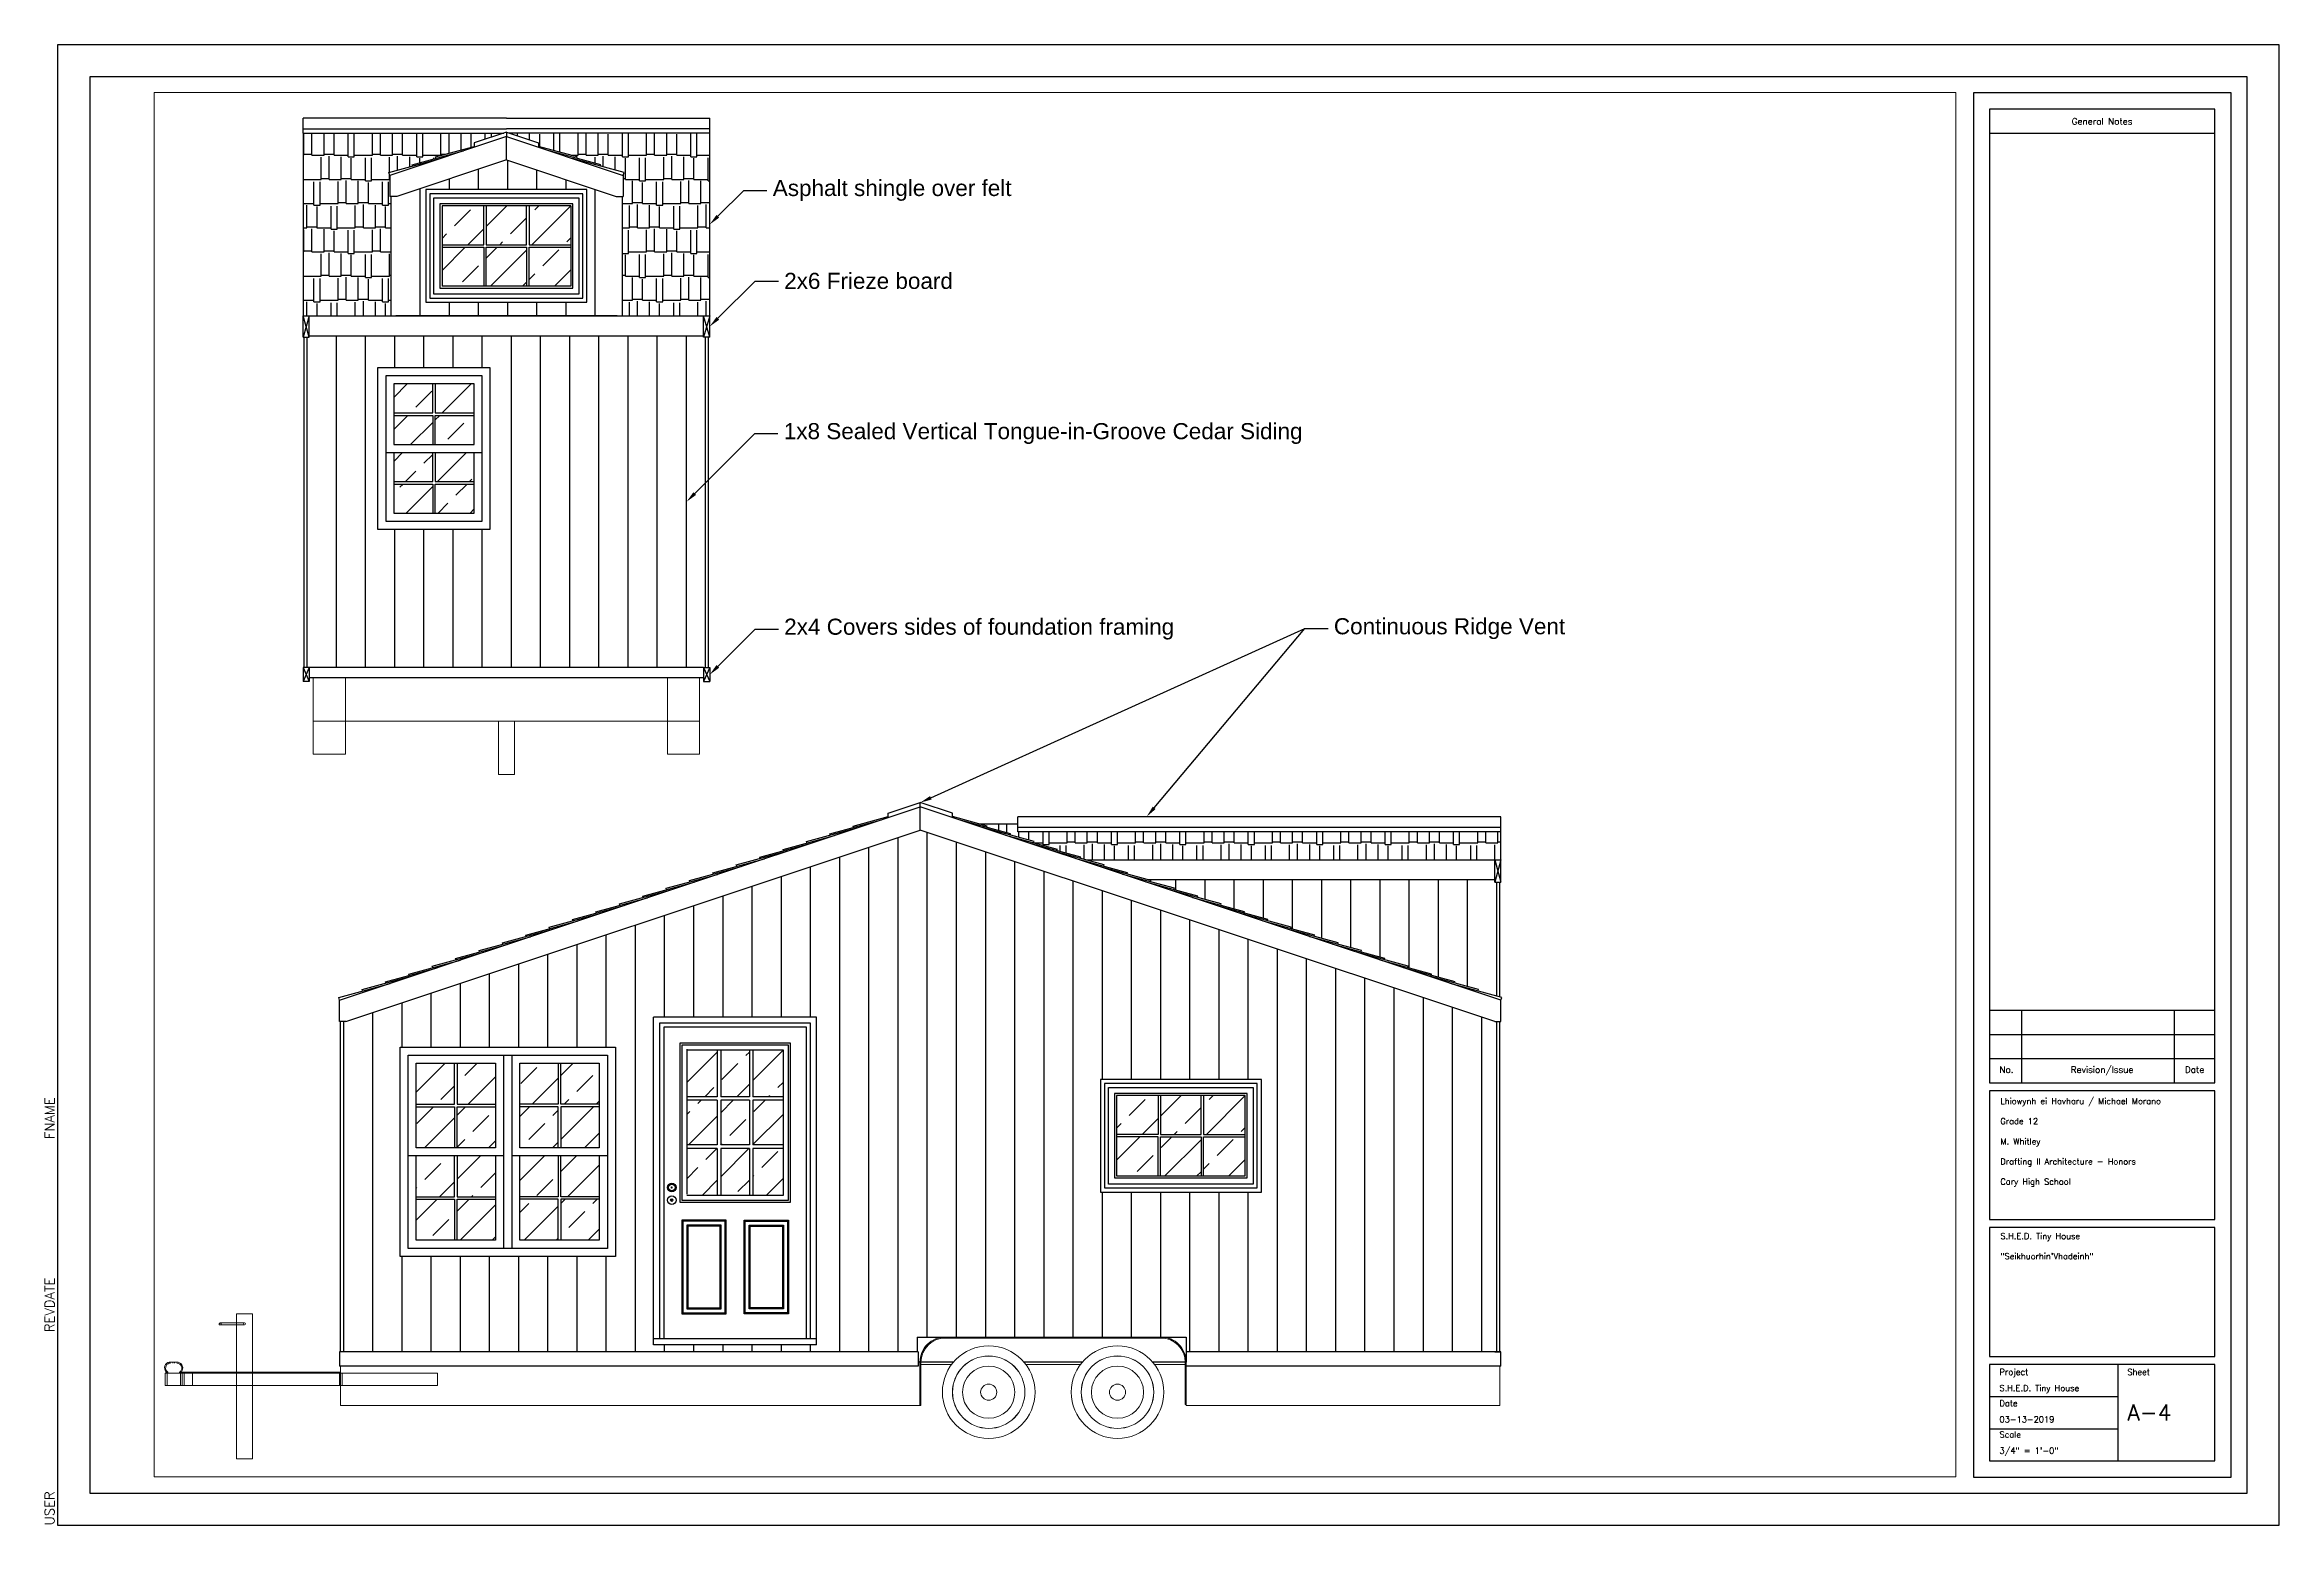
# Paper-space layout 'Exterior Elevation' of a CAD drawing. Header units: inches. Extents: x -0.2 to 34.5, y 0 to 23.
import ezdxf
from ezdxf import colors
from ezdxf.entities.mleader import LeaderData, LeaderLine
from ezdxf.enums import TextEntityAlignment as Align
from ezdxf.math import Vec2, Vec3

# ---------------------------------------------------------------- set-up
doc = ezdxf.new("R2010")
doc.units = ezdxf.units.IN
doc.header["$MEASUREMENT"] = 0
doc.layers.add('L-SITE', color=8, linetype='Continuous', lineweight=9)
doc.layers.add('Viewport', color=5, linetype='Continuous')
doc.styles.add('Roman', font='romans')
doc.styles.get("Standard").update_dxf_attribs({"font": 'arial.ttf'})
pattern_1 = [(45, (-17.9158, -50.564), (-0.4971845, 0.4971845), []), (45, (-17.41864, -50.564), (-0.4971845, 0.4971845), [0.3515625, -0.175781])]

psp = doc.layouts.new('Exterior Elevation')

# ---------------------------------------------------------------- texts
at = {"style": 'Roman'}
for s, p in [('General Notes', (31.748, 21.808)), ('No.', (30.264, 7.078)), ('Revision/Issue', (31.748, 7.078)), ('Date', (33.184, 7.078))]:
    psp.add_text(s, height=0.1, dxfattribs=at).set_placement(p, align=Align.MIDDLE_CENTER)
for s, height, p in [('Project', 0.0938, (30.155, 2.335)), ('S.H.E.D. Tiny House', 0.09375, (30.155, 2.085)), ('Sheet', 0.0938, (32.14, 2.335)), ('Date', 0.0938, (30.155, 1.849)), ('A-4', 0.25, (32.14, 1.629)), ('03-13-2019', 0.0938, (30.155, 1.599)), ('Scale', 0.0938, (30.155, 1.363)), ('3/4" = 1\'-0"', 0.09375, (30.155, 1.113))]:
    psp.add_text(s, height=height, dxfattribs=at).set_placement(p)
at = {"char_height": 0.09375, "attachment_point": 1, "style": 'Roman'}
for s, insert, width in [('Lhiowynh ei Havharu / Michael Morano\\P\\PGrade 12\\P\\PM. Whitley\\P\\PDrafting II Architecture - Honors\\P\\PCary High School', (30.168, 6.636), 3.15583), ('S.H.E.D. Tiny House\\P\\P"Seikhuorhin\'Vhadeinh"', (30.169, 4.54), 2.54469)]:
    psp.add_mtext(s, dxfattribs=dict(at, insert=insert, width=width))
at = {"color": 0, "style": 'Roman', "flags": 8}
for tag, p in [('FNAME', (-0.05, 6)), ('REVDATE', (-0.05, 3)), ('USER', (-0.05, 0))]:
    psp.add_attdef(tag, p, '', height=0.15, rotation=90, dxfattribs=at)

# ---------------------------------------------------------------- hatches: boundary and pattern name
h = psp.add_hatch()
h.set_pattern_fill('AR-RSHKE', color=256, scale=0.0313)
h.set_pattern_definition([(0, (-23.18724, -11.01935), (0.79815, 0.3756), [0.1878, -0.1565, 0.2191, -0.0939, 0.2817, -0.1252]), (0, (-22.99944, -11.0037), (0.79815, 0.3756), [0.1565, -0.5947, 0.1252, -0.1878]), (0, (-22.62384, -11.04282), (0.79815, 0.3756), [0.0939, -0.9703]), (90, (-23.18724, -11.01935), (-0.26605, 0.3756), [0.35995, -1.14245]), (90, (-22.99944, -11.01935), (-0.26605, 0.3756), [0.352125, -1.150275]), (90, (-22.84294, -11.01935), (-0.26605, 0.3756), [0.32865, -1.17375]), (90, (-22.62384, -11.04282), (-0.26605, 0.3756), [0.35995, -1.14245]), (90, (-22.52994, -11.04282), (-0.26605, 0.3756), [0.35995, -1.14245]), (90, (-22.24824, -11.01935), (-0.26605, 0.3756), [0.3443, -1.1581])])
h.paths.add_polyline_path([(5.157, 20.97), (5.142, 21.014), (5.512, 21.115), (5.506, 21.135), (5.876, 21.236), (5.869, 21.256), (6.47, 21.419), (6.47, 21.473), (6.928, 21.626), (3.813, 21.626), (3.813, 18.787), (5.173, 18.787), (5.173, 20.643), (5.157, 20.643)])
h.paths.add_polyline_path([(10.126, 21.626), (7.011, 21.626), (7.47, 21.473), (7.47, 21.419), (8.071, 21.256), (8.434, 21.135), (8.427, 21.115), (8.797, 21.014), (8.782, 20.97), (8.782, 20.643), (8.767, 20.643), (8.767, 18.787), (10.126, 18.787)])
h = psp.add_hatch()
h.set_pattern_fill('ANSI33', color=256, scale=2.8125)
h.set_pattern_definition([(45, (-28.3891, -36.7433), (-0.4971845, 0.4971845), []), (45, (-27.8919, -36.7433), (-0.4971845, 0.4971845), [0.3515625, -0.175781])])
h.paths.add_polyline_path([(6.617, 20.498), (5.97, 20.498), (5.97, 19.892), (6.617, 19.892)])
h.paths.add_polyline_path([(6.617, 19.853), (5.97, 19.853), (5.97, 19.248), (6.617, 19.248)])
h.paths.add_polyline_path([(7.283, 19.853), (6.656, 19.853), (6.656, 19.248), (7.283, 19.248)])
h.paths.add_polyline_path([(7.97, 19.853), (7.323, 19.853), (7.323, 19.248), (7.97, 19.248)])
h.paths.add_polyline_path([(7.97, 20.498), (7.323, 20.498), (7.323, 19.892), (7.97, 19.892)])
h.paths.add_polyline_path([(7.283, 20.498), (6.656, 20.498), (6.656, 19.892), (7.283, 19.892)])
h = psp.add_hatch()
h.set_pattern_fill('ANSI33', color=256, scale=2.8125)
h.set_pattern_definition([(45, (-38.31175, -39.93236), (-0.4971845, 0.4971845), []), (45, (-37.81456, -39.93236), (-0.4971845, 0.4971845), [0.3515625, -0.175781])])
h.paths.add_polyline_path([(5.825, 17.731), (5.22, 17.731), (5.22, 17.279), (5.825, 17.279)])
h.paths.add_polyline_path([(5.825, 17.24), (5.22, 17.24), (5.22, 16.789), (5.825, 16.789)])
h.paths.add_polyline_path([(6.47, 17.24), (5.864, 17.24), (5.864, 16.789), (6.47, 16.789)])
h.paths.add_polyline_path([(6.47, 17.731), (5.864, 17.731), (5.864, 17.279), (6.47, 17.279)])
h.paths.add_polyline_path([(6.47, 16.664), (5.864, 16.664), (5.864, 16.213), (6.47, 16.213)])
h.paths.add_polyline_path([(6.47, 16.174), (5.864, 16.174), (5.864, 15.723), (6.47, 15.723)])
h.paths.add_polyline_path([(5.825, 16.174), (5.22, 16.174), (5.22, 15.723), (5.825, 15.723)])
h.paths.add_polyline_path([(5.825, 16.664), (5.22, 16.664), (5.22, 16.213), (5.825, 16.213)])
h = psp.add_hatch()
h.set_pattern_fill('AR-RSHKE', color=256, scale=0.03125)
h.set_pattern_definition([(0, (-2.79132, -21.65095), (0.796875, 0.375), [0.1875, -0.15625, 0.21875, -0.09375, 0.28125, -0.125]), (0, (-2.60382, -21.63533), (0.796875, 0.375), [0.15625, -0.59375, 0.125, -0.1875]), (0, (-2.22882, -21.6744), (0.796875, 0.375), [0.09375, -0.96875]), (90, (-2.79132, -21.65095), (-0.265625, 0.375), [0.359375, -1.140625]), (90, (-2.60382, -21.65095), (-0.265625, 0.375), [0.3515625, -1.1484375]), (90, (-2.44757, -21.65095), (-0.265625, 0.375), [0.328125, -1.171875]), (90, (-2.22882, -21.6744), (-0.265625, 0.375), [0.359375, -1.140625]), (90, (-2.13507, -21.6744), (-0.265625, 0.375), [0.359375, -1.140625]), (90, (-1.85382, -21.65095), (-0.265625, 0.375), [0.34375, -1.15625])])
h.paths.add_polyline_path([(22.412, 10.775), (14.912, 10.775), (14.912, 10.894), (14.326, 10.894), (14.437, 10.863), (14.43, 10.843), (14.8, 10.742), (14.793, 10.722), (15.163, 10.621), (15.156, 10.601), (15.526, 10.5), (15.519, 10.48), (15.89, 10.379), (15.883, 10.359), (15.965, 10.336), (22.412, 10.336)])
h = psp.add_hatch()
h.set_pattern_fill('ANSI33', color=256, scale=2.8125)
h.set_pattern_definition([(45, (-112.3653, -26.7611), (-0.4971845, 0.4971845), []), (45, (-111.8681, -26.7611), (-0.4971845, 0.4971845), [0.3515625, -0.1757812])])
h.paths.add_polyline_path([(10.244, 7.38), (9.771, 7.38), (9.771, 6.658), (10.244, 6.658)])
h.paths.add_polyline_path([(10.744, 7.38), (10.298, 7.38), (10.298, 6.658), (10.744, 6.658)])
h.paths.add_polyline_path([(11.271, 7.38), (10.798, 7.38), (10.798, 6.658), (11.271, 6.658)])
h.paths.add_polyline_path([(11.271, 6.603), (10.798, 6.603), (10.798, 5.908), (11.271, 5.908)])
h.paths.add_polyline_path([(10.744, 6.603), (10.298, 6.603), (10.298, 5.908), (10.744, 5.908)])
h.paths.add_polyline_path([(10.244, 6.603), (9.771, 6.603), (9.771, 5.908), (10.244, 5.908)])
h.paths.add_polyline_path([(10.244, 5.853), (9.771, 5.853), (9.771, 5.13), (10.244, 5.13)])
h.paths.add_polyline_path([(10.744, 5.853), (10.298, 5.853), (10.298, 5.13), (10.744, 5.13)])
h.paths.add_polyline_path([(11.271, 5.853), (10.798, 5.853), (10.798, 5.13), (11.271, 5.13)])
h = psp.add_hatch()
h.set_pattern_fill('ANSI33', color=256, scale=2.8125)
h.set_pattern_definition(pattern_1)
h.paths.add_polyline_path([(7.775, 7.177), (7.177, 7.177), (7.177, 6.54), (7.775, 6.54)])
h.paths.add_polyline_path([(8.412, 7.177), (7.814, 7.177), (7.814, 6.54), (8.412, 6.54)])
h.paths.add_polyline_path([(8.412, 6.501), (7.814, 6.501), (7.814, 5.865), (8.412, 5.865)])
h.paths.add_polyline_path([(7.775, 6.501), (7.177, 6.501), (7.177, 5.865), (7.775, 5.865)])
h.paths.add_polyline_path([(6.802, 6.501), (6.205, 6.501), (6.205, 5.865), (6.802, 5.865)])
h.paths.add_polyline_path([(6.166, 6.501), (5.568, 6.501), (5.568, 5.865), (6.166, 5.865)])
h.paths.add_polyline_path([(6.166, 7.177), (5.568, 7.177), (5.568, 6.54), (6.166, 6.54)])
h.paths.add_polyline_path([(6.802, 7.177), (6.205, 7.177), (6.205, 6.54), (6.802, 6.54)])
h.paths.add_polyline_path([(6.802, 5.74), (6.205, 5.74), (6.205, 5.103), (6.802, 5.103)])
h.paths.add_polyline_path([(6.166, 5.74), (5.568, 5.74), (5.568, 5.103), (6.166, 5.103)])
h.paths.add_polyline_path([(6.166, 5.064), (5.568, 5.064), (5.568, 4.427), (6.166, 4.427)])
h.paths.add_polyline_path([(6.802, 5.064), (6.205, 5.064), (6.205, 4.427), (6.802, 4.427)])
h.paths.add_polyline_path([(7.775, 5.064), (7.177, 5.064), (7.177, 4.427), (7.775, 4.427)])
h.paths.add_polyline_path([(7.775, 5.74), (7.177, 5.74), (7.177, 5.103), (7.775, 5.103)])
h.paths.add_polyline_path([(8.412, 5.74), (7.814, 5.74), (7.814, 5.103), (8.412, 5.103)])
h.paths.add_polyline_path([(8.412, 5.064), (7.814, 5.064), (7.814, 4.427), (8.412, 4.427)])
h = psp.add_hatch()
h.set_pattern_fill('ANSI33', color=256, scale=2.8125)
h.set_pattern_definition(pattern_1)
h.paths.add_polyline_path([(17.09, 6.677), (16.443, 6.677), (16.443, 6.072), (17.09, 6.072)])
h.paths.add_polyline_path([(17.09, 6.033), (16.443, 6.033), (16.443, 5.427), (17.09, 5.427)])
h.paths.add_polyline_path([(17.757, 6.033), (17.129, 6.033), (17.129, 5.427), (17.757, 5.427)])
h.paths.add_polyline_path([(18.443, 6.033), (17.796, 6.033), (17.796, 5.427), (18.443, 5.427)])
h.paths.add_polyline_path([(18.443, 6.677), (17.796, 6.677), (17.796, 6.072), (18.443, 6.072)])
h.paths.add_polyline_path([(17.757, 6.677), (17.129, 6.677), (17.129, 6.072), (17.757, 6.072)])
h = psp.add_hatch(color=256)
h.dxf.hatch_style = 1
h.paths.add_polyline_path([(9.533, 5.236), (9.541, 5.236), (9.541, 5.259), (9.533, 5.259)])
h.paths.add_polyline_path([(9.541, 5.064), (9.533, 5.064), (9.533, 5.04), (9.541, 5.04)])

# ---------------------------------------------------------------- linework, layer by layer
for p, q in [((34.5, 23), (0, 23)), ((0, 23), (0, 0)), ((34.5, 0), (34.5, 23)), ((34, 22.5), (0.5, 22.5)), ((0.5, 22.5), (0.5, 0.5)), ((33.75, 22.25), (29.75, 22.25)), ((29.75, 22.25), (29.75, 0.75)), ((33.75, 0.75), (33.75, 22.25)), ((34, 0.5), (34, 22.5)), ((33.5, 22), (30, 22)), ((30, 22), (30, 6.875)), ((33.5, 6.875), (33.5, 22)), ((6.97, 21.858), (3.813, 21.858)), ((3.813, 21.692), (6.97, 21.692)), ((3.813, 21.626), (6.928, 21.626)), ((3.813, 21.626), (3.813, 18.787)), ((6.97, 21.574), (5.157, 20.97)), ((6.97, 21.64), (6.47, 21.473)), ((6.97, 21.858), (10.126, 21.858)), ((10.126, 21.692), (6.97, 21.692)), ((6.97, 21.64), (7.47, 21.473)), ((6.97, 21.64), (6.97, 21.574)), ((6.97, 21.574), (8.782, 20.97)), ((6.97, 21.211), (6.97, 21.574)), ((10.126, 21.626), (7.011, 21.626)), ((10.126, 18.787), (10.126, 21.626)), ((30, 21.625), (33.5, 21.625)), ((5.142, 21.014), (5.943, 21.231)), ((6.97, 21.211), (5.266, 20.643)), ((5.506, 21.135), (6.306, 21.353)), ((5.869, 21.256), (6.47, 21.419)), ((5.876, 21.236), (5.869, 21.256)), ((6.47, 21.473), (6.47, 21.407)), ((6.97, 21.211), (8.673, 20.643)), ((6.985, 21.206), (6.985, 20.748)), ((7.47, 21.473), (7.47, 21.407)), ((8.071, 21.256), (7.47, 21.419)), ((8.434, 21.135), (7.633, 21.353)), ((8.797, 21.014), (7.997, 21.231)), ((8.064, 21.236), (8.071, 21.256)), ((5.157, 20.97), (5.142, 21.014)), ((5.157, 20.97), (5.157, 20.643)), ((5.512, 21.115), (5.506, 21.135)), ((6.079, 20.915), (6.079, 20.748)), ((6.532, 21.066), (6.532, 20.748)), ((7.438, 21.055), (7.438, 20.748)), ((7.892, 20.904), (7.892, 20.748)), ((8.427, 21.115), (8.434, 21.135)), ((8.782, 20.97), (8.797, 21.014)), ((8.782, 20.97), (8.782, 20.643)), ((5.266, 20.643), (5.157, 20.643)), ((5.173, 20.643), (5.173, 18.792)), ((5.626, 20.764), (5.626, 18.792)), ((7.97, 20.498), (5.97, 20.498)), ((5.97, 20.498), (5.97, 19.248)), ((7.97, 20.498), (7.97, 19.248)), ((8.345, 20.753), (8.345, 18.792)), ((8.673, 20.643), (8.782, 20.643)), ((8.767, 20.643), (8.767, 18.792)), ((7.97, 19.248), (5.97, 19.248)), ((3.813, 18.787), (10.126, 18.787)), ((3.907, 18.456), (3.813, 18.787)), ((3.907, 18.787), (3.813, 18.456)), ((5.251, 18.792), (8.688, 18.792)), ((6.079, 18.998), (6.079, 18.792)), ((6.532, 18.998), (6.532, 18.792)), ((6.985, 18.998), (6.985, 18.792)), ((7.438, 18.998), (7.438, 18.792)), ((7.892, 18.998), (7.892, 18.792)), ((10.126, 18.456), (10.032, 18.787)), ((10.126, 18.787), (10.032, 18.456)), ((3.813, 18.456), (3.907, 18.456)), ((3.907, 18.475), (10.032, 18.475)), ((10.126, 18.456), (10.032, 18.456)), ((5.095, 16.664), (6.595, 16.664)), ((5.22, 16.789), (6.47, 16.789)), ((10.032, 13.324), (3.813, 13.324)), ((3.813, 13.324), (3.813, 13.106)), ((3.907, 13.324), (3.813, 13.106)), ((3.813, 13.324), (3.907, 13.106)), ((3.907, 13.324), (3.907, 13.106)), ((3.907, 13.324), (3.907, 13.168)), ((10.032, 13.324), (10.032, 13.106)), ((10.032, 13.324), (10.126, 13.324)), ((10.032, 13.324), (10.126, 13.106)), ((10.126, 13.324), (10.032, 13.106)), ((10.126, 13.324), (10.126, 13.106)), ((3.907, 13.106), (3.813, 13.106)), ((3.907, 13.168), (10.032, 13.168)), ((10.032, 13.106), (10.126, 13.106)), ((4.38, 8.156), (13.396, 11.161)), ((12.896, 11.06), (13.396, 11.227)), ((13.896, 11.06), (13.396, 11.227)), ((13.396, 11.161), (13.396, 11.227)), ((22.412, 8.156), (13.396, 11.161)), ((13.396, 10.799), (13.396, 11.161)), ((4.474, 7.825), (13.396, 10.799)), ((11.629, 10.621), (12.429, 10.839)), ((11.992, 10.742), (12.793, 10.96)), ((12.355, 10.863), (12.896, 11.01)), ((12.362, 10.843), (12.355, 10.863)), ((12.896, 10.994), (12.896, 11.06)), ((22.318, 7.825), (13.396, 10.799)), ((13.505, 2.924), (13.505, 10.762)), ((13.896, 10.994), (13.896, 11.06)), ((14.437, 10.863), (13.896, 11.01)), ((14.8, 10.742), (14, 10.96)), ((14.912, 10.894), (14.326, 10.894)), ((15.163, 10.621), (14.363, 10.839)), ((14.43, 10.843), (14.437, 10.863)), ((22.412, 11.008), (14.912, 11.008)), ((14.912, 10.775), (14.912, 11.008)), ((22.412, 10.841), (14.912, 10.841)), ((22.412, 10.775), (14.912, 10.775)), ((22.412, 10.336), (22.412, 11.008)), ((10.539, 10.258), (11.34, 10.476)), ((10.903, 10.379), (11.703, 10.597)), ((11.266, 10.5), (12.066, 10.718)), ((11.273, 10.48), (11.266, 10.5)), ((11.636, 10.601), (11.629, 10.621)), ((11.999, 10.722), (11.992, 10.742)), ((12.599, 2.693), (12.599, 10.533)), ((13.052, 2.693), (13.052, 10.684)), ((13.959, 2.924), (13.959, 10.611)), ((14.412, 2.924), (14.412, 10.46)), ((15.526, 10.5), (14.726, 10.718)), ((14.793, 10.722), (14.8, 10.742)), ((15.89, 10.379), (15.089, 10.597)), ((15.156, 10.601), (15.163, 10.621)), ((16.253, 10.258), (15.452, 10.476)), ((15.519, 10.48), (15.526, 10.5)), ((9.45, 9.895), (10.25, 10.112)), ((9.813, 10.016), (10.614, 10.233)), ((10.176, 10.137), (10.977, 10.354)), ((10.183, 10.117), (10.176, 10.137)), ((10.546, 10.238), (10.539, 10.258)), ((10.91, 10.359), (10.903, 10.379)), ((11.24, 7.896), (11.24, 10.08)), ((11.693, 7.896), (11.693, 10.231)), ((12.146, 2.693), (12.146, 10.382)), ((14.865, 2.924), (14.865, 10.309)), ((15.318, 2.924), (15.318, 10.158)), ((16.616, 10.137), (15.815, 10.354)), ((15.883, 10.359), (15.89, 10.379)), ((15.965, 10.336), (22.412, 10.336)), ((16.979, 10.016), (16.179, 10.233)), ((16.246, 10.238), (16.253, 10.258)), ((17.342, 9.895), (16.542, 10.112)), ((16.609, 10.117), (16.616, 10.137)), ((22.318, 9.993), (22.318, 10.336)), ((22.318, 10.336), (22.412, 9.993)), ((22.412, 10.336), (22.318, 9.993)), ((22.412, 9.993), (22.412, 10.336)), ((8.36, 9.532), (9.161, 9.749)), ((8.724, 9.653), (9.524, 9.87)), ((9.087, 9.774), (9.887, 9.991)), ((9.094, 9.753), (9.087, 9.774)), ((9.457, 9.874), (9.45, 9.895)), ((9.82, 9.995), (9.813, 10.016)), ((10.334, 7.896), (10.334, 9.778)), ((10.787, 7.896), (10.787, 9.929)), ((15.771, 2.924), (15.771, 10.007)), ((16.224, 6.927), (16.224, 9.856)), ((17.705, 9.774), (16.905, 9.991)), ((22.318, 10.025), (16.944, 10.025)), ((16.972, 9.995), (16.979, 10.016)), ((18.069, 9.653), (17.268, 9.87)), ((17.335, 9.874), (17.342, 9.895)), ((17.365, 9.866), (17.365, 10.025)), ((18.432, 9.532), (17.631, 9.749)), ((17.699, 9.753), (17.705, 9.774)), ((17.818, 9.721), (17.818, 10.025)), ((18.271, 9.575), (18.271, 10.025)), ((18.724, 9.43), (18.724, 10.025)), ((19.177, 9.262), (19.177, 10.025)), ((19.63, 9.117), (19.63, 10.025)), ((20.084, 8.971), (20.084, 10.025)), ((20.537, 8.826), (20.537, 10.025)), ((20.99, 8.658), (20.99, 10.025)), ((21.443, 8.512), (21.443, 10.025)), ((21.896, 8.367), (21.896, 10.025)), ((22.318, 9.993), (22.412, 9.993)), ((22.349, 8.221), (22.349, 9.993)), ((22.396, 8.208), (22.396, 9.993)), ((7.271, 9.169), (8.071, 9.386)), ((7.634, 9.29), (8.435, 9.507)), ((7.997, 9.411), (8.798, 9.628)), ((8.004, 9.39), (7.997, 9.411)), ((8.367, 9.511), (8.36, 9.532)), ((8.731, 9.632), (8.724, 9.653)), ((9.427, 7.896), (9.427, 9.476)), ((9.88, 7.896), (9.88, 9.627)), ((16.677, 6.927), (16.677, 9.705)), ((17.13, 6.927), (17.13, 9.554)), ((17.584, 6.927), (17.584, 9.403)), ((18.795, 9.411), (17.994, 9.628)), ((18.062, 9.632), (18.069, 9.653)), ((19.158, 9.29), (18.358, 9.507)), ((18.425, 9.511), (18.432, 9.532)), ((19.521, 9.169), (18.721, 9.386)), ((18.724, 9.385), (18.724, 9.385)), ((18.788, 9.39), (18.795, 9.411)), ((6.181, 8.805), (6.982, 9.023)), ((6.545, 8.927), (7.345, 9.144)), ((6.908, 9.048), (7.708, 9.265)), ((6.915, 9.027), (6.908, 9.048)), ((7.278, 9.148), (7.271, 9.169)), ((7.649, 9.245), (7.634, 9.29)), ((7.641, 9.269), (7.634, 9.29)), ((8.068, 7.427), (8.068, 9.023)), ((8.521, 7.427), (8.521, 9.174)), ((8.974, 2.693), (8.974, 9.325)), ((18.037, 6.927), (18.037, 9.252)), ((18.49, 6.927), (18.49, 9.101)), ((19.884, 9.048), (19.084, 9.265)), ((19.151, 9.269), (19.158, 9.29)), ((20.248, 8.927), (19.447, 9.144)), ((19.514, 9.148), (19.521, 9.169)), ((20.611, 8.805), (19.81, 9.023)), ((19.878, 9.027), (19.884, 9.048)), ((5.455, 8.563), (6.256, 8.781)), ((5.818, 8.684), (6.619, 8.902)), ((5.825, 8.664), (5.818, 8.684)), ((6.188, 8.785), (6.181, 8.805)), ((6.551, 8.906), (6.545, 8.927)), ((7.162, 7.427), (7.162, 8.72)), ((7.615, 7.427), (7.615, 8.871)), ((18.943, 2.693), (18.943, 8.95)), ((19.396, 2.693), (19.396, 8.799)), ((20.974, 8.684), (20.173, 8.902)), ((20.241, 8.906), (20.248, 8.927)), ((21.337, 8.563), (20.537, 8.781)), ((20.604, 8.785), (20.611, 8.805)), ((20.967, 8.664), (20.974, 8.684)), ((4.366, 8.2), (5.166, 8.418)), ((4.729, 8.321), (5.529, 8.539)), ((5.092, 8.442), (5.892, 8.66)), ((5.099, 8.422), (5.092, 8.442)), ((5.462, 8.543), (5.455, 8.563)), ((6.255, 7.427), (6.255, 8.418)), ((6.709, 7.427), (6.709, 8.569)), ((19.849, 2.693), (19.849, 8.648)), ((20.302, 2.693), (20.302, 8.496)), ((20.755, 2.693), (20.755, 8.345)), ((21.7, 8.442), (20.9, 8.66)), ((22.063, 8.321), (21.263, 8.539)), ((21.33, 8.543), (21.337, 8.563)), ((22.427, 8.2), (21.626, 8.418)), ((21.693, 8.422), (21.7, 8.442)), ((4.38, 8.156), (4.366, 8.2)), ((4.38, 7.825), (4.38, 8.156)), ((4.736, 8.301), (4.729, 8.321)), ((5.349, 7.427), (5.349, 8.116)), ((5.802, 7.427), (5.802, 8.267)), ((21.209, 2.693), (21.209, 8.194)), ((21.662, 2.693), (21.662, 8.043)), ((22.057, 8.301), (22.063, 8.321)), ((22.412, 8.156), (22.427, 8.2)), ((22.412, 7.825), (22.412, 8.156)), ((30, 8), (33.5, 8)), ((30.5, 6.875), (30.5, 8)), ((32.875, 6.875), (32.875, 8)), ((4.474, 7.825), (4.38, 7.825)), ((4.396, 2.693), (4.396, 7.825)), ((4.443, 2.693), (4.443, 7.825)), ((4.896, 2.693), (4.896, 7.965)), ((9.255, 2.802), (9.255, 7.896)), ((11.787, 7.896), (9.255, 7.896)), ((11.787, 2.802), (11.787, 7.896)), ((22.115, 2.693), (22.115, 7.892)), ((22.318, 7.825), (22.412, 7.825)), ((22.349, 2.693), (22.349, 7.825)), ((22.396, 2.693), (22.396, 7.825)), ((6.927, 7.302), (6.927, 4.302)), ((7.052, 7.302), (7.052, 4.302)), ((11.38, 7.49), (9.662, 7.49)), ((9.662, 7.49), (9.662, 5.021)), ((9.771, 7.396), (9.771, 5.146)), ((11.271, 7.38), (9.771, 7.38)), ((10.244, 7.38), (10.244, 6.658)), ((10.298, 7.38), (10.298, 6.658)), ((10.744, 7.38), (10.744, 6.658)), ((10.798, 7.38), (10.798, 6.658)), ((11.271, 5.13), (11.271, 7.38)), ((11.38, 5.021), (11.38, 7.49)), ((30, 7.625), (33.5, 7.625)), ((30, 7.25), (33.5, 7.25)), ((10.244, 6.658), (9.771, 6.658)), ((10.244, 6.603), (9.771, 6.603)), ((10.244, 6.603), (10.244, 5.908)), ((10.744, 6.658), (10.298, 6.658)), ((10.744, 6.603), (10.298, 6.603)), ((10.298, 6.603), (10.298, 5.908)), ((10.744, 6.603), (10.744, 5.908)), ((11.271, 6.658), (10.798, 6.658)), ((11.271, 6.603), (10.798, 6.603)), ((10.798, 6.603), (10.798, 5.908)), ((18.443, 6.677), (16.443, 6.677)), ((16.443, 6.677), (16.443, 5.427)), ((18.443, 5.427), (18.443, 6.677)), ((30, 6.875), (33.5, 6.875)), ((33.5, 6.75), (30, 6.75)), ((30, 6.75), (30, 4.75)), ((33.5, 4.75), (33.5, 6.75)), ((10.244, 5.908), (9.771, 5.908)), ((10.744, 5.908), (10.298, 5.908)), ((11.271, 5.908), (10.798, 5.908)), ((6.927, 5.74), (5.443, 5.74)), ((6.802, 5.865), (5.568, 5.865)), ((8.537, 5.74), (7.052, 5.74)), ((8.412, 5.865), (7.177, 5.865)), ((10.244, 5.853), (9.771, 5.853)), ((10.244, 5.853), (10.244, 5.13)), ((10.298, 5.853), (10.298, 5.13)), ((10.744, 5.853), (10.298, 5.853)), ((10.744, 5.853), (10.744, 5.13)), ((11.271, 5.853), (10.798, 5.853)), ((10.798, 5.853), (10.798, 5.13)), ((16.443, 5.427), (18.443, 5.427)), ((9.662, 5.021), (11.38, 5.021)), ((9.771, 5.13), (11.271, 5.13)), ((16.224, 2.924), (16.224, 5.177)), ((16.677, 2.924), (16.677, 5.177)), ((17.13, 2.924), (17.13, 5.177)), ((17.584, 2.693), (17.584, 5.177)), ((18.037, 2.693), (18.037, 5.177)), ((18.49, 2.693), (18.49, 5.177)), ((30, 4.75), (33.5, 4.75)), ((33.5, 4.625), (30, 4.625)), ((30, 4.625), (30, 2.625)), ((33.5, 2.625), (33.5, 4.625)), ((5.349, 2.693), (5.349, 4.177)), ((5.802, 2.693), (5.802, 4.177)), ((6.255, 2.693), (6.255, 4.177)), ((6.709, 2.693), (6.709, 4.177)), ((7.162, 2.693), (7.162, 4.177)), ((7.615, 2.693), (7.615, 4.177)), ((8.068, 2.693), (8.068, 4.177)), ((8.521, 2.693), (8.521, 4.177)), ((11.787, 2.896), (9.255, 2.896)), ((11.787, 2.802), (9.255, 2.802)), ((9.427, 2.693), (9.427, 2.802)), ((9.88, 2.693), (9.88, 2.802)), ((10.334, 2.693), (10.334, 2.802)), ((10.787, 2.693), (10.787, 2.802)), ((11.24, 2.693), (11.24, 2.802)), ((11.693, 2.693), (11.693, 2.802)), ((13.349, 2.924), (17.526, 2.924)), ((13.349, 2.924), (13.349, 2.693)), ((17.526, 2.924), (17.526, 2.536)), ((13.365, 2.693), (4.38, 2.693)), ((4.38, 2.693), (4.38, 2.474)), ((13.365, 2.474), (4.38, 2.474)), ((4.474, 2.693), (4.396, 2.693)), ((13.365, 2.693), (13.365, 2.474)), ((13.914, 2.536), (13.365, 2.536)), ((15.914, 2.536), (15.004, 2.536)), ((17.526, 2.536), (17.004, 2.536)), ((22.412, 2.693), (17.526, 2.693)), ((22.412, 2.474), (17.526, 2.474)), ((22.318, 2.693), (22.396, 2.693)), ((22.412, 2.474), (22.412, 2.693)), ((30, 2.625), (33.5, 2.625)), ((33.5, 2.5), (30, 2.5)), ((30, 2.5), (30, 1)), ((32, 1), (32, 2.5)), ((33.5, 1), (33.5, 2.5)), ((30, 2), (32, 2)), ((30, 1.5), (32, 1.5)), ((29.75, 0.75), (33.75, 0.75)), ((30, 1), (33.5, 1)), ((0.5, 0.5), (34, 0.5)), ((0, 0), (34.5, 0))]:
    psp.add_line(p, q)
for points in [[(3.813, 21.626), (3.813, 21.858)], [(10.126, 21.626), (10.126, 21.858)], [(5.97, 19.892), (6.617, 19.892), (6.617, 20.498)], [(6.656, 20.498), (6.656, 19.892), (7.283, 19.892), (7.283, 20.498)], [(7.323, 20.498), (7.323, 19.892), (7.97, 19.892)], [(5.97, 19.853), (6.617, 19.853), (6.617, 19.248)], [(6.656, 19.248), (6.656, 19.853), (7.283, 19.853), (7.283, 19.248)], [(7.323, 19.248), (7.323, 19.853), (7.97, 19.853)], [(3.813, 18.456), (3.813, 18.787)], [(3.907, 18.456), (3.907, 18.787)], [(10.032, 18.456), (10.032, 18.496), (10.032, 18.787)], [(10.126, 18.456), (10.126, 18.787)], [(3.829, 13.324), (3.829, 18.456)], [(3.876, 13.324), (3.876, 18.456)], [(4.329, 13.324), (4.329, 18.475)], [(4.782, 13.324), (4.782, 18.475)], [(5.235, 17.981), (5.235, 18.475)], [(5.688, 17.981), (5.688, 18.475)], [(6.142, 17.981), (6.142, 18.475)], [(6.595, 17.981), (6.595, 18.475)], [(7.048, 13.324), (7.048, 18.475)], [(7.501, 13.324), (7.501, 18.475)], [(7.954, 13.324), (7.954, 18.475)], [(8.407, 13.324), (8.407, 18.475)], [(8.86, 13.324), (8.86, 18.475)], [(9.313, 13.324), (9.313, 18.475)], [(9.767, 13.324), (9.767, 18.475)], [(10.063, 13.324), (10.063, 18.456)], [(10.11, 13.324), (10.11, 18.456)], [(6.47, 16.789), (6.47, 17.731), (5.22, 17.731), (5.22, 16.789)], [(5.22, 17.279), (5.825, 17.279), (5.825, 17.731)], [(5.864, 17.731), (5.864, 17.279), (6.47, 17.279)], [(5.22, 17.24), (5.825, 17.24), (5.825, 16.789)], [(5.864, 16.789), (5.864, 17.24), (6.47, 17.24)], [(5.22, 16.664), (5.22, 15.723), (6.47, 15.723), (6.47, 16.664)], [(5.22, 16.213), (5.825, 16.213), (5.825, 16.664)], [(5.864, 16.664), (5.864, 16.213), (6.47, 16.213)], [(5.22, 16.174), (5.825, 16.174), (5.825, 15.723)], [(5.864, 15.723), (5.864, 16.174), (6.47, 16.174)], [(5.235, 13.324), (5.235, 15.473)], [(5.688, 13.324), (5.688, 15.473)], [(6.142, 13.324), (6.142, 15.473)], [(6.595, 13.324), (6.595, 15.473)], [(11.693, 2.896), (11.693, 7.802), (9.349, 7.802), (9.349, 2.896)], [(11.63, 2.896), (11.63, 7.74), (9.412, 7.74), (9.412, 2.896)], [(5.568, 5.865), (5.568, 7.177), (6.802, 7.177), (6.802, 5.865)], [(5.568, 6.54), (6.166, 6.54), (6.166, 7.177)], [(6.205, 7.177), (6.205, 6.54), (6.802, 6.54)], [(7.177, 5.865), (7.177, 7.177), (8.412, 7.177), (8.412, 5.865)], [(7.775, 7.177), (7.775, 6.54), (7.177, 6.54)], [(8.412, 6.54), (7.814, 6.54), (7.814, 7.177)], [(17.09, 6.677), (17.09, 6.072), (16.443, 6.072)], [(17.129, 6.677), (17.129, 6.072), (17.757, 6.072), (17.757, 6.677)], [(17.796, 6.677), (17.796, 6.072), (18.443, 6.072)], [(5.568, 6.501), (6.166, 6.501), (6.166, 5.865)], [(6.205, 5.865), (6.205, 6.501), (6.802, 6.501)], [(7.775, 5.865), (7.775, 6.501), (7.177, 6.501)], [(8.412, 6.501), (7.814, 6.501), (7.814, 5.865)], [(17.09, 5.427), (17.09, 6.033), (16.443, 6.033)], [(17.129, 5.427), (17.129, 6.033), (17.757, 6.033), (17.757, 5.427)], [(17.796, 5.427), (17.796, 6.033), (18.443, 6.033)], [(6.802, 5.74), (6.802, 4.427), (5.568, 4.427), (5.568, 5.74)], [(5.568, 5.103), (6.166, 5.103), (6.166, 5.74)], [(6.205, 5.74), (6.205, 5.103), (6.802, 5.103)], [(8.412, 5.74), (8.412, 4.427), (7.177, 4.427), (7.177, 5.74)], [(7.775, 5.74), (7.775, 5.103), (7.177, 5.103)], [(8.412, 5.103), (7.814, 5.103), (7.814, 5.74)], [(5.568, 5.064), (6.166, 5.064), (6.166, 4.427)], [(6.205, 4.427), (6.205, 5.064), (6.802, 5.064)], [(7.775, 4.427), (7.775, 5.064), (7.177, 5.064)], [(8.412, 5.064), (7.814, 5.064), (7.814, 4.427)]]:
    psp.add_lwpolyline(points)
for points in [[(8.22, 18.998), (8.22, 20.748), (5.72, 20.748), (5.72, 18.998)], [(8.157, 19.06), (8.157, 20.685), (5.782, 20.685), (5.782, 19.06)], [(5.845, 20.623), (8.095, 20.623), (8.095, 19.123), (5.845, 19.123)], [(8.001, 19.216), (8.001, 20.529), (5.938, 20.529), (5.938, 19.216)], [(6.72, 17.981), (4.97, 17.981), (4.97, 15.473), (6.72, 15.473)], [(6.595, 17.856), (5.095, 17.856), (5.095, 15.598), (6.595, 15.598)], [(8.662, 4.177), (5.318, 4.177), (5.318, 7.427), (8.662, 7.427)], [(8.537, 4.302), (5.443, 4.302), (5.443, 7.302), (8.537, 7.302)], [(11.349, 7.458), (9.693, 7.458), (9.693, 5.052), (11.349, 5.052)], [(18.693, 5.177), (18.693, 6.927), (16.193, 6.927), (16.193, 5.177)], [(18.63, 5.24), (18.63, 6.865), (16.255, 6.865), (16.255, 5.24)], [(16.318, 6.802), (18.568, 6.802), (18.568, 5.302), (16.318, 5.302)], [(18.474, 5.396), (18.474, 6.708), (16.412, 6.708), (16.412, 5.396)], [(9.541, 5.236), (9.533, 5.236), (9.533, 5.259), (9.541, 5.259)], [(9.541, 5.04), (9.533, 5.04), (9.533, 5.064), (9.541, 5.064)], [(10.38, 3.286), (10.38, 4.74), (9.693, 4.74), (9.693, 3.286)], [(10.365, 3.302), (10.365, 4.724), (9.709, 4.724), (9.709, 3.302)], [(10.302, 3.365), (10.302, 4.661), (9.771, 4.661), (9.771, 3.365)], [(10.287, 3.38), (10.287, 4.646), (9.787, 4.646), (9.787, 3.38)], [(10.662, 3.286), (10.662, 4.74), (11.349, 4.74), (11.349, 3.286)], [(10.677, 3.302), (10.677, 4.724), (11.334, 4.724), (11.334, 3.302)], [(10.74, 3.365), (10.74, 4.661), (11.271, 4.661), (11.271, 3.365)], [(10.755, 3.38), (10.755, 4.646), (11.255, 4.646), (11.255, 3.38)]]:
    psp.add_lwpolyline(points, close=True)
for centre, radius in [((9.537, 5.247), 0.0664), ((9.537, 5.247), 0.0508), ((9.537, 5.052), 0.0664), ((9.537, 5.052), 0.0195)]:
    psp.add_circle(centre, radius)
at = {"layer": 'L-SITE'}
for p, q in [((4.47, 13.168), (3.97, 13.168)), ((3.97, 13.168), (3.97, 12.493)), ((4.47, 12.493), (4.47, 13.168)), ((9.47, 13.168), (4.47, 13.168)), ((4.47, 12.493), (4.47, 13.168)), ((9.47, 13.168), (9.47, 12.493)), ((9.97, 13.168), (9.47, 13.168)), ((9.47, 13.168), (9.47, 12.493)), ((9.97, 12.493), (9.97, 13.168)), ((3.97, 11.981), (3.97, 12.493)), ((3.97, 12.493), (4.47, 12.493)), ((9.47, 12.493), (4.47, 12.493)), ((4.47, 12.493), (4.47, 11.981)), ((6.845, 12.493), (6.845, 11.665)), ((7.095, 11.665), (7.095, 12.493)), ((9.47, 11.981), (9.47, 12.493)), ((9.47, 12.493), (9.97, 12.493)), ((9.97, 12.493), (9.97, 11.981)), ((3.97, 11.981), (4.47, 11.981)), ((9.47, 11.981), (9.97, 11.981)), ((6.97, 11.665), (6.845, 11.665)), ((7.095, 11.665), (6.97, 11.665)), ((2.839, 3.143), (2.589, 3.143)), ((2.776, 3.284), (2.776, 1.034)), ((3.026, 3.284), (2.776, 3.284)), ((2.776, 3.284), (3.026, 3.284)), ((3.026, 1.034), (3.026, 3.284)), ((2.589, 3.112), (2.839, 3.112)), ((17.136, 2.924), (13.782, 2.924)), ((13.782, 2.924), (17.136, 2.924)), ((17.136, 2.924), (13.782, 2.924)), ((13.782, 2.924), (17.136, 2.924)), ((17.136, 2.909), (13.782, 2.909)), ((13.782, 2.909), (17.136, 2.909)), ((17.136, 2.909), (13.782, 2.909)), ((13.782, 2.909), (17.136, 2.909)), ((1.792, 2.537), (1.792, 2.521)), ((1.814, 2.521), (1.814, 2.537)), ((4.396, 1.861), (4.396, 2.474)), ((4.396, 2.474), (4.396, 1.861)), ((4.396, 1.861), (4.396, 2.474)), ((4.396, 2.474), (4.396, 1.861)), ((4.396, 1.861), (4.396, 2.474)), ((4.396, 2.474), (4.396, 1.861)), ((13.365, 2.536), (13.914, 2.536)), ((13.914, 2.536), (13.365, 2.536)), ((13.365, 2.534), (13.391, 2.534)), ((13.365, 2.534), (13.391, 2.534)), ((13.391, 2.534), (13.365, 2.534)), ((13.391, 2.534), (13.365, 2.534)), ((13.391, 2.534), (13.391, 1.878)), ((13.391, 1.878), (13.391, 2.534)), ((13.391, 2.534), (13.391, 1.878)), ((13.391, 1.878), (13.391, 2.534)), ((13.391, 1.861), (13.391, 2.534)), ((13.391, 2.534), (13.391, 1.861)), ((13.407, 2.534), (13.407, 1.878)), ((13.407, 1.878), (13.407, 2.534)), ((13.885, 2.5), (13.407, 2.5)), ((13.407, 2.5), (13.407, 1.861)), ((13.407, 1.861), (13.407, 2.5)), ((13.407, 2.5), (13.885, 2.5)), ((15.004, 2.536), (15.914, 2.536)), ((15.914, 2.536), (15.004, 2.536)), ((15.885, 2.5), (15.033, 2.5)), ((15.033, 2.5), (15.885, 2.5)), ((17.004, 2.536), (17.526, 2.536)), ((17.526, 2.536), (17.004, 2.536)), ((17.526, 2.5), (17.033, 2.5)), ((17.033, 2.5), (17.526, 2.5)), ((17.511, 1.878), (17.511, 2.534)), ((17.511, 2.534), (17.511, 1.878)), ((17.511, 2.534), (17.511, 1.878)), ((17.511, 1.878), (17.511, 2.534)), ((17.526, 1.861), (17.526, 2.536)), ((17.526, 2.536), (17.526, 1.861)), ((17.526, 2.534), (17.526, 1.878)), ((17.526, 2.534), (17.526, 1.878)), ((17.526, 1.878), (17.526, 2.534)), ((17.526, 1.878), (17.526, 2.534)), ((22.396, 2.474), (22.396, 1.861)), ((22.396, 1.861), (22.396, 2.474)), ((22.396, 1.861), (22.396, 2.474)), ((22.396, 2.474), (22.396, 1.861)), ((22.396, 1.861), (22.396, 2.474)), ((22.396, 2.474), (22.396, 1.861)), ((1.672, 2.361), (1.672, 2.174)), ((1.672, 2.361), (1.892, 2.361)), ((1.892, 2.361), (1.672, 2.361)), ((1.892, 2.361), (1.672, 2.361)), ((1.672, 2.361), (1.892, 2.361)), ((1.672, 2.174), (1.892, 2.174)), ((1.892, 2.174), (1.672, 2.174)), ((1.892, 2.174), (1.672, 2.174)), ((1.672, 2.174), (1.892, 2.174)), ((1.698, 2.369), (1.698, 2.362)), ((1.703, 2.361), (1.703, 2.174)), ((1.714, 2.378), (1.714, 2.362)), ((1.892, 2.362), (1.892, 2.378)), ((1.935, 2.361), (1.892, 2.361)), ((1.892, 2.361), (1.935, 2.361)), ((1.892, 2.361), (1.966, 2.361)), ((1.966, 2.361), (1.892, 2.361)), ((1.892, 2.174), (1.966, 2.174)), ((1.892, 2.174), (1.966, 2.174)), ((1.892, 2.174), (1.935, 2.174)), ((1.935, 2.174), (1.892, 2.174)), ((1.908, 2.378), (4.396, 2.378)), ((4.396, 2.378), (1.908, 2.378)), ((1.908, 2.378), (1.908, 2.362)), ((1.908, 2.362), (1.908, 2.378)), ((1.908, 2.362), (1.908, 2.369)), ((1.908, 2.362), (4.378, 2.362)), ((1.908, 2.362), (1.908, 2.174)), ((1.908, 2.174), (1.908, 2.362)), ((4.378, 2.362), (1.908, 2.362)), ((1.908, 2.362), (4.396, 2.362)), ((4.396, 2.362), (1.908, 2.362)), ((1.908, 2.174), (4.378, 2.174)), ((4.378, 2.174), (1.908, 2.174)), ((1.935, 2.174), (1.935, 2.361)), ((1.935, 2.361), (1.966, 2.361)), ((1.935, 2.174), (1.935, 2.361)), ((1.935, 2.361), (1.935, 2.174)), ((1.935, 2.361), (1.966, 2.361)), ((1.966, 2.174), (1.935, 2.174)), ((1.966, 2.174), (1.935, 2.174)), ((1.966, 2.174), (1.966, 2.361)), ((1.966, 2.361), (1.966, 2.174)), ((1.966, 2.174), (1.966, 2.361)), ((2.095, 2.174), (2.095, 2.362)), ((2.095, 2.362), (4.419, 2.362)), ((2.095, 2.362), (2.095, 2.174)), ((4.419, 2.362), (2.095, 2.362)), ((4.419, 2.174), (2.095, 2.174)), ((2.095, 2.174), (4.419, 2.174)), ((4.378, 2.362), (5.899, 2.362)), ((4.378, 2.174), (4.378, 2.362)), ((4.378, 2.362), (4.378, 2.174)), ((5.899, 2.362), (4.378, 2.362)), ((4.378, 2.174), (5.899, 2.174)), ((5.899, 2.174), (4.378, 2.174)), ((4.396, 2.362), (4.396, 2.378)), ((4.396, 2.362), (4.396, 2.378)), ((4.419, 2.362), (4.419, 2.174)), ((4.419, 2.362), (5.899, 2.362)), ((4.419, 2.174), (4.419, 2.362)), ((5.899, 2.362), (4.419, 2.362)), ((5.899, 2.174), (4.419, 2.174)), ((4.419, 2.174), (5.899, 2.174)), ((5.899, 2.174), (5.899, 2.362)), ((5.899, 2.362), (5.899, 2.174)), ((5.899, 2.174), (5.899, 2.362)), ((5.899, 2.362), (5.899, 2.174)), ((13.407, 1.861), (4.396, 1.861)), ((4.396, 1.861), (13.407, 1.861)), ((13.391, 1.861), (4.396, 1.861)), ((4.396, 1.861), (13.391, 1.861)), ((13.391, 1.861), (4.396, 1.861)), ((4.396, 1.861), (13.391, 1.861)), ((13.391, 1.878), (13.407, 1.878)), ((13.407, 1.878), (13.391, 1.878)), ((13.391, 1.878), (13.407, 1.878)), ((13.407, 1.878), (13.391, 1.878)), ((17.511, 1.878), (17.526, 1.878)), ((17.526, 1.878), (17.511, 1.878)), ((17.511, 1.878), (17.526, 1.878)), ((17.526, 1.878), (17.511, 1.878)), ((22.396, 1.861), (17.526, 1.861)), ((17.526, 1.861), (22.396, 1.861)), ((22.396, 1.861), (17.526, 1.861)), ((17.526, 1.861), (22.396, 1.861)), ((22.396, 1.861), (17.526, 1.861)), ((17.526, 1.861), (22.396, 1.861)), ((3.026, 1.034), (2.776, 1.034)), ((2.776, 1.034), (3.026, 1.034))]:
    psp.add_line(p, q, dxfattribs=at)
at = {"layer": 'L-SITE', "flags": 128}
for points in [[(2.51, 3.128), (2.513, 3.137), (2.521, 3.142), (2.526, 3.143)], [(2.526, 3.112), (2.517, 3.115), (2.511, 3.122), (2.51, 3.128)], [(2.526, 3.143), (2.529, 3.143), (2.537, 3.143), (2.551, 3.143), (2.567, 3.143), (2.586, 3.143), (2.589, 3.143)], [(2.526, 3.143), (2.535, 3.14), (2.541, 3.133), (2.542, 3.128)], [(2.542, 3.128), (2.539, 3.119), (2.531, 3.113), (2.526, 3.112)], [(2.901, 3.143), (2.898, 3.143), (2.89, 3.143), (2.876, 3.143), (2.86, 3.143), (2.841, 3.143), (2.839, 3.143)], [(2.589, 3.112), (2.57, 3.112), (2.553, 3.112), (2.539, 3.112), (2.53, 3.112), (2.526, 3.112), (2.526, 3.112)], [(2.839, 3.112), (2.857, 3.112), (2.874, 3.112), (2.888, 3.112), (2.897, 3.112), (2.901, 3.112), (2.901, 3.112)], [(1.698, 2.369), (1.682, 2.386), (1.67, 2.406), (1.664, 2.429), (1.663, 2.452), (1.668, 2.475), (1.678, 2.496), (1.694, 2.513), (1.713, 2.527), (1.735, 2.535), (1.756, 2.537)], [(1.756, 2.521), (1.735, 2.519), (1.715, 2.51), (1.699, 2.497), (1.687, 2.479), (1.68, 2.459), (1.678, 2.438), (1.683, 2.417), (1.693, 2.398), (1.707, 2.382), (1.714, 2.378)], [(1.756, 2.537), (1.759, 2.537), (1.767, 2.537), (1.78, 2.537), (1.796, 2.537), (1.803, 2.537)], [(1.803, 2.537), (1.787, 2.537), (1.773, 2.537), (1.762, 2.537), (1.757, 2.537), (1.756, 2.537)], [(1.85, 2.537), (1.847, 2.537), (1.839, 2.537), (1.826, 2.537), (1.81, 2.537), (1.803, 2.537)], [(1.803, 2.537), (1.819, 2.537), (1.833, 2.537), (1.844, 2.537), (1.849, 2.537), (1.85, 2.537)], [(1.85, 2.537), (1.873, 2.534), (1.895, 2.526), (1.914, 2.512), (1.929, 2.494), (1.939, 2.473), (1.943, 2.45), (1.942, 2.427), (1.935, 2.404), (1.923, 2.384), (1.908, 2.369)], [(1.892, 2.378), (1.908, 2.391), (1.92, 2.409), (1.927, 2.429), (1.928, 2.451), (1.923, 2.471), (1.913, 2.49), (1.898, 2.505), (1.879, 2.516), (1.858, 2.521), (1.85, 2.521)]]:
    psp.add_lwpolyline(points, dxfattribs=at)
at = {"layer": 'L-SITE'}
for points in [[(13.782, 2.924, 0.414214), (13.391, 2.534, -0.414214)], [(13.782, 2.909, 0.414214), (13.407, 2.534, -0.414214)], [(17.526, 2.534, 0.414214), (17.136, 2.924, -0.414214)], [(17.511, 2.534, 0.414214), (17.136, 2.909, -0.414214)]]:
    psp.add_lwpolyline(points, format="xyb", close=True, dxfattribs=at)
for points in [[(13.391, 2.534), (13.391, 1.861)], [(13.407, 1.878), (13.407, 2.534)], [(17.526, 2.536), (17.526, 1.861)], [(17.526, 2.5), (17.526, 1.861)]]:
    psp.add_lwpolyline(points, close=True, dxfattribs=at)
for centre, radius, start, end in [((2.526, 3.128), 0.0156, 0, 180), ((2.526, 3.128), 0.0156, 180, 0), ((2.901, 3.128), 0.0156, 0, 180), ((2.901, 3.128), 0.0156, 180, 0), ((13.782, 2.534), 0.391, 90, 180), ((13.782, 2.534), 0.391, 90, 180), ((13.782, 2.534), 0.375, 90, 180), ((13.782, 2.534), 0.375, 90, 180), ((14.459, 2.068), 0.719, 0, 180), ((14.459, 2.068), 0.719, 0, 180), ((14.459, 2.068), 0.719, 0, 180), ((14.459, 2.068), 0.719, 0, 180), ((16.459, 2.068), 0.719, 0, 180), ((16.459, 2.068), 0.719, 0, 180), ((16.459, 2.068), 0.719, 0, 180), ((16.459, 2.068), 0.719, 0, 180), ((17.136, 2.534), 0.391, 0, 90), ((17.136, 2.534), 0.391, 0, 90), ((17.136, 2.534), 0.375, 0, 90), ((17.136, 2.534), 0.375, 0, 90), ((14.459, 2.068), 0.562, 0, 180), ((14.459, 2.068), 0.563, 0, 180), ((14.459, 2.068), 0.563, 0, 180), ((14.459, 2.068), 0.562, 0, 180), ((14.459, 2.068), 0.406, 0, 180), ((14.459, 2.068), 0.406, 0, 180), ((14.459, 2.068), 0.406, 0, 180), ((14.459, 2.068), 0.406, 0, 180), ((16.459, 2.068), 0.562, 0, 180), ((16.459, 2.068), 0.563, 0, 180), ((16.459, 2.068), 0.563, 0, 180), ((16.459, 2.068), 0.562, 0, 180), ((16.459, 2.068), 0.406, 0, 180), ((16.459, 2.068), 0.406, 0, 180), ((16.459, 2.068), 0.406, 0, 180), ((16.459, 2.068), 0.406, 0, 180), ((14.459, 2.068), 0.125, 0, 180), ((14.459, 2.068), 0.125, 0, 180), ((16.459, 2.068), 0.125, 0, 180), ((16.459, 2.068), 0.125, 0, 180), ((14.459, 2.068), 0.719, 180, 0), ((14.459, 2.068), 0.719, 180, 0), ((14.459, 2.068), 0.719, 180, 0), ((14.459, 2.068), 0.719, 180, 0), ((14.459, 2.068), 0.562, 180, 0), ((14.459, 2.068), 0.563, 180, 0), ((14.459, 2.068), 0.563, 180, 0), ((14.459, 2.068), 0.562, 180, 0), ((14.459, 2.068), 0.406, 180, 0), ((14.459, 2.068), 0.406, 180, 0), ((14.459, 2.068), 0.406, 180, 0), ((14.459, 2.068), 0.406, 180, 0), ((14.459, 2.068), 0.125, 180, 0), ((14.459, 2.068), 0.125, 180, 0), ((16.459, 2.068), 0.719, 180, 0), ((16.459, 2.068), 0.719, 180, 0), ((16.459, 2.068), 0.719, 180, 0), ((16.459, 2.068), 0.719, 180, 0), ((16.459, 2.068), 0.562, 180, 0), ((16.459, 2.068), 0.563, 180, 0), ((16.459, 2.068), 0.563, 180, 0), ((16.459, 2.068), 0.562, 180, 0), ((16.459, 2.068), 0.406, 180, 0), ((16.459, 2.068), 0.406, 180, 0), ((16.459, 2.068), 0.406, 180, 0), ((16.459, 2.068), 0.406, 180, 0), ((16.459, 2.068), 0.125, 180, 0), ((16.459, 2.068), 0.125, 180, 0)]:
    psp.add_arc(centre, radius, start, end, dxfattribs=at)

psp.set_redraw_order([(e.dxf.handle, doc.entitydb.next_handle()) for e in psp.query("TEXT MTEXT ATTDEF DIMENSION ARC_DIMENSION")])  # texts and dimensions are drawn at this point

# ---------------------------------------------------------------- leaders
ml = psp.add_multileader_mtext('Standard')
ml.set_content('Asphalt shingle over felt', color=256)
ml.set_leader_properties()
ml.build(insert=Vec2(0, 0))
ml.multileader.update_dxf_attribs({"text_right_attachment_type": 6, "dogleg_length": 0.36, "arrow_head_size": 0.18})
ctx = ml.context
ctx.base_point, ctx.char_height, ctx.arrow_head_size, ctx.landing_gap_size, ctx.plane_origin = Vec3(11.016, 20.737), 0.25, 0.18, 0.09, Vec3(10.126, 20.207)
ctx.right_attachment = 6
notes = []
notes.append((ctx, [(0, (1, 1, 0), (10.656, 20.737), (1, 0), 0.36, [(0, [(10.126, 20.207)], 0, [])])]))
ctx.mtext.insert, ctx.mtext.flow_direction = Vec3(11.106, 20.899), 5
ml = psp.add_multileader_mtext('Standard')
ml.set_content('2x6 Frieze board ', color=256)
ml.set_leader_properties()
ml.build(insert=Vec2(0, 0))
ml.multileader.update_dxf_attribs({"text_right_attachment_type": 6, "dogleg_length": 0.36, "arrow_head_size": 0.18})
ctx = ml.context
ctx.base_point, ctx.char_height, ctx.arrow_head_size, ctx.landing_gap_size, ctx.plane_origin = Vec3(11.193, 19.329), 0.25, 0.18, 0.09, Vec3(10.126, 18.622)
ctx.right_attachment = 6
notes.append((ctx, [(0, (1, 1, 0), (10.833, 19.329), (1, 0), 0.36, [(0, [(10.126, 18.622)], 0, [])])]))
ctx.mtext.insert, ctx.mtext.flow_direction = Vec3(11.283, 19.456), 5
ml = psp.add_multileader_mtext('Standard')
ml.set_content('1x8 Sealed Vertical Tongue-in-Groove Cedar Siding', color=256)
ml.set_leader_properties()
ml.build(insert=Vec2(0, 0))
ml.multileader.update_dxf_attribs({"text_right_attachment_type": 6, "dogleg_length": 0.36, "arrow_head_size": 0.18})
ctx = ml.context
ctx.base_point, ctx.char_height, ctx.arrow_head_size, ctx.landing_gap_size, ctx.plane_origin = Vec3(11.187, 16.96), 0.25, 0.18, 0.09, Vec3(9.767, 15.9)
ctx.right_attachment = 6
notes.append((ctx, [(0, (1, 1, 0), (10.827, 16.96), (1, 0), 0.36, [(0, [(9.767, 15.9)], 0, [])])]))
ctx.mtext.insert, ctx.mtext.flow_direction = Vec3(11.277, 17.122), 5
ml = psp.add_multileader_mtext('Standard')
ml.set_content('2x4 Covers sides of foundation framing', color=256)
ml.set_leader_properties()
ml.build(insert=Vec2(0, 0))
ml.multileader.update_dxf_attribs({"text_right_attachment_type": 6, "dogleg_length": 0.36, "arrow_head_size": 0.18})
ctx = ml.context
ctx.base_point, ctx.char_height, ctx.arrow_head_size, ctx.landing_gap_size, ctx.plane_origin = Vec3(11.193, 13.922), 0.25, 0.18, 0.09, Vec3(10.126, 13.215)
ctx.right_attachment = 6
notes.append((ctx, [(0, (1, 1, 0), (10.833, 13.922), (1, 0), 0.36, [(0, [(10.126, 13.215)], 0, [])])]))
ctx.mtext.insert, ctx.mtext.flow_direction = Vec3(11.283, 14.084), 5
ml = psp.add_multileader_mtext('Standard')
ml.set_content('', color=256)
ml.set_leader_properties()
ml.build(insert=Vec2(0, 0))
ml.multileader.update_dxf_attribs({"text_right_attachment_type": 6, "dogleg_length": 0.36, "arrow_head_size": 0.18})
ctx = ml.context
ctx.base_point, ctx.char_height, ctx.arrow_head_size, ctx.landing_gap_size, ctx.plane_origin = Vec3(19.729, 13.929), 0.18, 0.18, 0.09, Vec3(13.396, 11.227)
ctx.right_attachment = 6
notes.append((ctx, [(0, (1, 1, 0), (19.369, 13.929), (1, 0), 0.36, [(0, [(13.396, 11.227)], 0, [])])]))
ctx.mtext.insert, ctx.mtext.flow_direction = Vec3(19.819, 14.019), 5
ml = psp.add_multileader_mtext('Standard')
ml.set_content('Continuous Ridge Vent', color=256)
ml.set_leader_properties()
ml.build(insert=Vec2(0, 0))
ml.multileader.update_dxf_attribs({"text_right_attachment_type": 6, "dogleg_length": 0.36, "arrow_head_size": 0.18})
ctx = ml.context
ctx.base_point, ctx.char_height, ctx.arrow_head_size, ctx.landing_gap_size, ctx.plane_origin = Vec3(19.729, 13.929), 0.25, 0.18, 0.09, Vec3(18.662, 11.008)
ctx.right_attachment = 6
notes.append((ctx, [(0, (1, 1, 0), (19.369, 13.929), (1, 0), 0.36, [(0, [(16.913, 11.008)], 0, [])])]))
ctx.mtext.insert, ctx.mtext.flow_direction = Vec3(19.819, 14.091), 5
for ctx, leaders in notes:
    for number, flags, end, landing, length, lines in leaders:
        leader = LeaderData()
        leader.index, (leader.has_last_leader_line, leader.has_dogleg_vector, leader.attachment_direction) = number, flags
        leader.last_leader_point, leader.dogleg_vector, leader.dogleg_length = Vec3(end), Vec3(landing), length
        for number, points, colour, breaks in lines:
            line = LeaderLine()
            line.index, line.vertices, line.color, line.breaks = number, Vec3.list(points), colors.encode_raw_color(colour), breaks
            leader.lines.append(line)
        ctx.leaders.append(leader)

# ---------------------------------------------------------------- viewports
at = {"layer": 'Viewport'}
psp.add_viewport(center=(15.488, 11.505), size=(27.976, 21.4991), view_center_point=(605.967, 465.994), view_height=1031.95692, dxfattribs=at)

doc.saveas('drawing.dxf')
